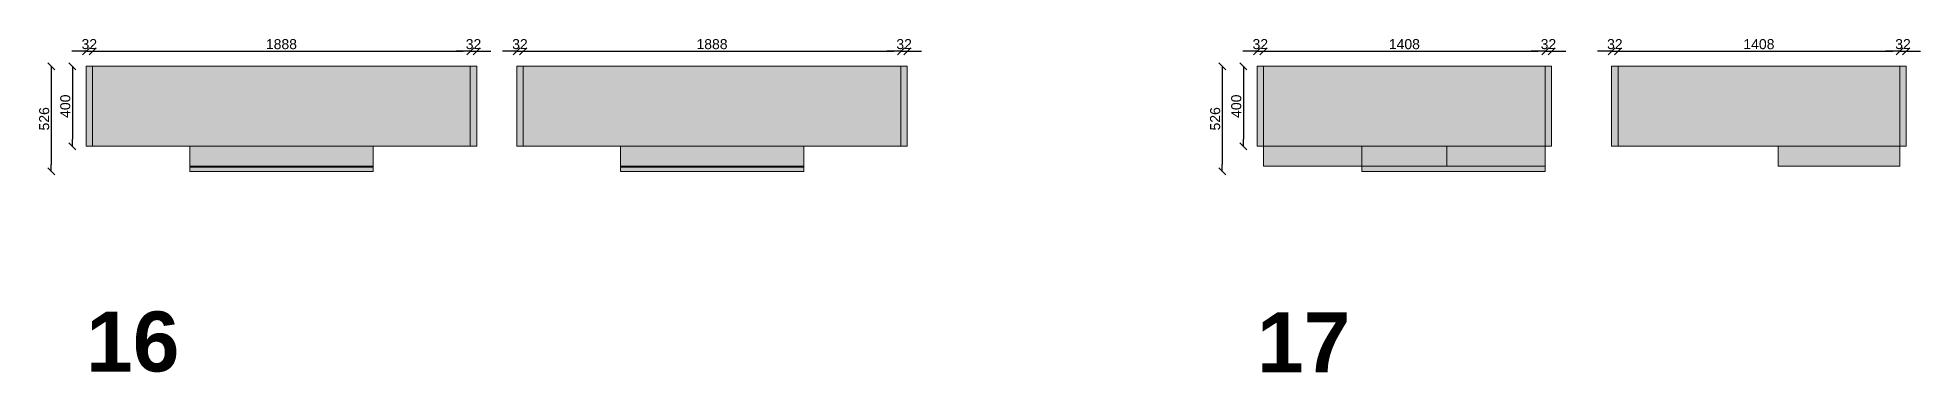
# Model space of a CAD drawing. Header units: inches. Extents: x -2150 to 187520, y -61540 to -22885.
# Drawn here: x 19005 to 28414, y -50760 to -49087 of the extents above; entities that cross this region are included whole.
import ezdxf

# ---------------------------------------------------------------- set-up
doc = ezdxf.new("R2010")
doc.units = ezdxf.units.IN
doc.header["$MEASUREMENT"] = 0
doc.layers.add('Linee arredi', color=3, linetype='Continuous', lineweight=20)
doc.layers.add('Retino arredi', color=7, linetype='Continuous', lineweight=0)
doc.layers.add('Quote', color=5, linetype='Continuous')
doc.styles.add('Arial', font='Arial.ttf')
doc.styles.add('Arial (bold)', font='Arial Bold.ttf')
doc.dimstyles.new('M&C_quote arredo', dxfattribs={"dimtxt": 50, "dimasz": 35.34668, "dimexe": 0, "dimexo": 0, "dimgap": 10, "dimtad": 1, "dimdec": 0, "dimtxsty": 'Arial', "dimblk": 'VW_SLASH', "dimcen": 0, "dimse1": 1, "dimse2": 1, "dimazin": 0, "dimtfac": 1, "dimtdec": 0, "dimtix": 1, "dimtmove": 0, "dimatfit": 0, "dimldrblk": 'VW_SLASH', "dimfxl": 0, "dimfxlon": 1, "dimfrac": 2, "dimtolj": 1, "dimarcsym": 0})

msp = doc.modelspace()

# ---------------------------------------------------------------- texts
at = {"layer": 'Linee arredi', "transparency": 33554687, "char_height": 300, "attachment_point": 7, "line_spacing_factor": 1.006858, "style": 'Arial (bold)'}
for s, insert in [('16', (19247.1, -50760.2)), ('17', (25099.2, -50760.2))]:
    msp.add_mtext_dynamic_manual_height_columns(s, width=1350.149, gutter_width=12.5, heights=[0], dxfattribs=dict(at, insert=insert))

# ---------------------------------------------------------------- blocks, each defined once
blk = doc.blocks.new('VW_SLASH')
at = {"color": 0, "linetype": 'ByBlock', "lineweight": -2, "transparency": 16777216}
blk.add_line((0, 0), (-1, 0), dxfattribs=at)
at = {"color": 0, "linetype": 'Continuous', "lineweight": -2, "transparency": 16777216, "flags": 128}
blk.add_lwpolyline([(0.5, 0.5), (-0.5, -0.5)], dxfattribs=at)
blk = doc.blocks.new('*D101')
at = {"layer": 'Defpoints', "color": 0, "transparency": 16777216}
for p in [(19247.1, -49229.4), (19178.6, -49629.4), (19247.1, -49629.4)]:
    blk.add_point(p, dxfattribs=at)
at = {"layer": 'Quote', "color": 0, "lineweight": -2, "transparency": 16777216}
blk.add_line((19178.6, -49264.8), (19178.6, -49594.1), dxfattribs=at)
at = {"layer": 'Quote', "color": 0, "lineweight": -2, "transparency": 16777216, "xscale": 35.3466796875, "yscale": 35.3466796875, "zscale": 35.3466796875}
for p, rotation in [((19178.6, -49229.4), 90), ((19178.6, -49629.4), 270)]:
    blk.add_blockref('VW_SLASH', p, dxfattribs=dict(at, rotation=rotation))
at = {"layer": 'Quote', "color": 0, "transparency": 16777216, "insert": (19143.1, -49429.4), "char_height": 50, "attachment_point": 5, "rotation": 90, "style": 'Arial'}
blk.add_mtext('\\A1;400', dxfattribs=at)
blk = doc.blocks.new('*D102')
at = {"layer": 'Defpoints', "color": 0, "transparency": 16777216}
for p in [(19247.1, -49229.4), (19073.1, -49755.4), (19765.1, -49755.4)]:
    blk.add_point(p, dxfattribs=at)
at = {"layer": 'Quote', "color": 0, "lineweight": -2, "transparency": 16777216}
blk.add_line((19073.1, -49264.8), (19073.1, -49720.1), dxfattribs=at)
at = {"layer": 'Quote', "color": 0, "lineweight": -2, "transparency": 16777216, "xscale": 35.3466796875, "yscale": 35.3466796875, "zscale": 35.3466796875}
for p, rotation in [((19073.1, -49229.4), 90), ((19073.1, -49755.4), 270)]:
    blk.add_blockref('VW_SLASH', p, dxfattribs=dict(at, rotation=rotation))
at = {"layer": 'Quote', "color": 0, "transparency": 16777216, "insert": (19037.6, -49492.4), "char_height": 50, "attachment_point": 5, "rotation": 90, "style": 'Arial'}
blk.add_mtext('\\A1;526', dxfattribs=at)
blk = doc.blocks.new('*D103')
at = {"layer": 'Defpoints', "color": 0, "transparency": 16777216}
for p in [(19279.1, -49154.9), (19247.1, -49229.4), (19279.1, -49229.4)]:
    blk.add_point(p, dxfattribs=at)
at = {"layer": 'Quote', "color": 0, "lineweight": -2, "transparency": 16777216}
for p, q in [((19211.7, -49154.9), (19176.4, -49154.9)), ((19247.1, -49154.9), (19279.1, -49154.9)), ((19314.4, -49154.9), (19349.8, -49154.9))]:
    blk.add_line(p, q, dxfattribs=at)
at = {"layer": 'Quote', "color": 0, "lineweight": -2, "transparency": 16777216, "xscale": 35.3466796875, "yscale": 35.3466796875, "zscale": 35.3466796875}
blk.add_blockref('VW_SLASH', (19247.1, -49154.9), dxfattribs=at)
at = {"layer": 'Quote', "color": 0, "lineweight": -2, "transparency": 16777216, "xscale": 35.3466796875, "yscale": 35.3466796875, "zscale": 35.3466796875, "rotation": 180}
blk.add_blockref('VW_SLASH', (19279.1, -49154.9), dxfattribs=at)
at = {"layer": 'Quote', "color": 0, "transparency": 16777216, "insert": (19263.1, -49119.3), "char_height": 50, "attachment_point": 5, "style": 'Arial'}
blk.add_mtext('\\A1;32', dxfattribs=at)
blk = doc.blocks.new('*D104')
at = {"layer": 'Defpoints', "color": 0, "transparency": 16777216}
for p in [(21167.1, -49154.9), (19279.1, -49229.4), (21167.1, -49229.4)]:
    blk.add_point(p, dxfattribs=at)
at = {"layer": 'Quote', "color": 0, "lineweight": -2, "transparency": 16777216}
blk.add_line((19314.4, -49154.9), (21131.7, -49154.9), dxfattribs=at)
at = {"layer": 'Quote', "color": 0, "lineweight": -2, "transparency": 16777216, "xscale": 35.3466796875, "yscale": 35.3466796875, "zscale": 35.3466796875, "rotation": 180}
blk.add_blockref('VW_SLASH', (19279.1, -49154.9), dxfattribs=at)
at = {"layer": 'Quote', "color": 0, "lineweight": -2, "transparency": 16777216, "xscale": 35.3466796875, "yscale": 35.3466796875, "zscale": 35.3466796875}
blk.add_blockref('VW_SLASH', (21167.1, -49154.9), dxfattribs=at)
at = {"layer": 'Quote', "color": 0, "transparency": 16777216, "insert": (20223.1, -49119.4), "char_height": 50, "attachment_point": 5, "style": 'Arial'}
blk.add_mtext('\\A1;1888', dxfattribs=at)
blk = doc.blocks.new('*D111')
at = {"layer": 'Defpoints', "color": 0, "transparency": 16777216}
for p in [(21199.1, -49154.9), (21167.1, -49229.4), (21199.1, -49229.4)]:
    blk.add_point(p, dxfattribs=at)
at = {"layer": 'Quote', "color": 0, "lineweight": -2, "transparency": 16777216}
for p, q in [((21131.7, -49154.9), (21096.4, -49154.9)), ((21167.1, -49154.9), (21199.1, -49154.9)), ((21234.4, -49154.9), (21269.8, -49154.9))]:
    blk.add_line(p, q, dxfattribs=at)
at = {"layer": 'Quote', "color": 0, "lineweight": -2, "transparency": 16777216, "xscale": 35.3466796875, "yscale": 35.3466796875, "zscale": 35.3466796875}
blk.add_blockref('VW_SLASH', (21167.1, -49154.9), dxfattribs=at)
at = {"layer": 'Quote', "color": 0, "lineweight": -2, "transparency": 16777216, "xscale": 35.3466796875, "yscale": 35.3466796875, "zscale": 35.3466796875, "rotation": 180}
blk.add_blockref('VW_SLASH', (21199.1, -49154.9), dxfattribs=at)
at = {"layer": 'Quote', "color": 0, "transparency": 16777216, "insert": (21183.1, -49119.3), "char_height": 50, "attachment_point": 5, "style": 'Arial'}
blk.add_mtext('\\A1;32', dxfattribs=at)
blk = doc.blocks.new('*D108')
at = {"layer": 'Defpoints', "color": 0, "transparency": 16777216}
for p in [(21431.1, -49154.9), (21399.1, -49229.4), (21431.1, -49229.4)]:
    blk.add_point(p, dxfattribs=at)
at = {"layer": 'Quote', "color": 0, "lineweight": -2, "transparency": 16777216}
for p, q in [((21363.7, -49154.9), (21328.4, -49154.9)), ((21399.1, -49154.9), (21431.1, -49154.9)), ((21466.4, -49154.9), (21501.8, -49154.9))]:
    blk.add_line(p, q, dxfattribs=at)
at = {"layer": 'Quote', "color": 0, "lineweight": -2, "transparency": 16777216, "xscale": 35.3466796875, "yscale": 35.3466796875, "zscale": 35.3466796875}
blk.add_blockref('VW_SLASH', (21399.1, -49154.9), dxfattribs=at)
at = {"layer": 'Quote', "color": 0, "lineweight": -2, "transparency": 16777216, "xscale": 35.3466796875, "yscale": 35.3466796875, "zscale": 35.3466796875, "rotation": 180}
blk.add_blockref('VW_SLASH', (21431.1, -49154.9), dxfattribs=at)
at = {"layer": 'Quote', "color": 0, "transparency": 16777216, "insert": (21415.1, -49119.3), "char_height": 50, "attachment_point": 5, "style": 'Arial'}
blk.add_mtext('\\A1;32', dxfattribs=at)
blk = doc.blocks.new('*D109')
at = {"layer": 'Defpoints', "color": 0, "transparency": 16777216}
for p in [(23319.1, -49154.9), (21431.1, -49229.4), (23319.1, -49229.4)]:
    blk.add_point(p, dxfattribs=at)
at = {"layer": 'Quote', "color": 0, "lineweight": -2, "transparency": 16777216}
blk.add_line((21466.4, -49154.9), (23283.7, -49154.9), dxfattribs=at)
at = {"layer": 'Quote', "color": 0, "lineweight": -2, "transparency": 16777216, "xscale": 35.3466796875, "yscale": 35.3466796875, "zscale": 35.3466796875, "rotation": 180}
blk.add_blockref('VW_SLASH', (21431.1, -49154.9), dxfattribs=at)
at = {"layer": 'Quote', "color": 0, "lineweight": -2, "transparency": 16777216, "xscale": 35.3466796875, "yscale": 35.3466796875, "zscale": 35.3466796875}
blk.add_blockref('VW_SLASH', (23319.1, -49154.9), dxfattribs=at)
at = {"layer": 'Quote', "color": 0, "transparency": 16777216, "insert": (22375.1, -49119.4), "char_height": 50, "attachment_point": 5, "style": 'Arial'}
blk.add_mtext('\\A1;1888', dxfattribs=at)
blk = doc.blocks.new('*D110')
at = {"layer": 'Defpoints', "color": 0, "transparency": 16777216}
for p in [(23351.1, -49154.9), (23319.1, -49229.4), (23351.1, -49229.4)]:
    blk.add_point(p, dxfattribs=at)
at = {"layer": 'Quote', "color": 0, "lineweight": -2, "transparency": 16777216}
for p, q in [((23283.7, -49154.9), (23248.4, -49154.9)), ((23319.1, -49154.9), (23351.1, -49154.9)), ((23386.4, -49154.9), (23421.8, -49154.9))]:
    blk.add_line(p, q, dxfattribs=at)
at = {"layer": 'Quote', "color": 0, "lineweight": -2, "transparency": 16777216, "xscale": 35.3466796875, "yscale": 35.3466796875, "zscale": 35.3466796875}
blk.add_blockref('VW_SLASH', (23319.1, -49154.9), dxfattribs=at)
at = {"layer": 'Quote', "color": 0, "lineweight": -2, "transparency": 16777216, "xscale": 35.3466796875, "yscale": 35.3466796875, "zscale": 35.3466796875, "rotation": 180}
blk.add_blockref('VW_SLASH', (23351.1, -49154.9), dxfattribs=at)
at = {"layer": 'Quote', "color": 0, "transparency": 16777216, "insert": (23335.1, -49119.3), "char_height": 50, "attachment_point": 5, "style": 'Arial'}
blk.add_mtext('\\A1;32', dxfattribs=at)
blk = doc.blocks.new('*D114')
at = {"layer": 'Defpoints', "color": 0, "transparency": 16777216}
for p in [(25099.2, -49229.4), (25030.7, -49629.4), (25099.2, -49629.4)]:
    blk.add_point(p, dxfattribs=at)
at = {"layer": 'Quote', "color": 0, "lineweight": -2, "transparency": 16777216}
blk.add_line((25030.7, -49264.8), (25030.7, -49594.1), dxfattribs=at)
at = {"layer": 'Quote', "color": 0, "lineweight": -2, "transparency": 16777216, "xscale": 35.3466796875, "yscale": 35.3466796875, "zscale": 35.3466796875}
for p, rotation in [((25030.7, -49229.4), 90), ((25030.7, -49629.4), 270)]:
    blk.add_blockref('VW_SLASH', p, dxfattribs=dict(at, rotation=rotation))
at = {"layer": 'Quote', "color": 0, "transparency": 16777216, "insert": (24995.2, -49429.4), "char_height": 50, "attachment_point": 5, "rotation": 90, "style": 'Arial'}
blk.add_mtext('\\A1;400', dxfattribs=at)
blk = doc.blocks.new('*D115')
at = {"layer": 'Defpoints', "color": 0, "transparency": 16777216}
for p in [(25099.2, -49229.4), (24925.3, -49755.4), (25623.2, -49755.4)]:
    blk.add_point(p, dxfattribs=at)
at = {"layer": 'Quote', "color": 0, "lineweight": -2, "transparency": 16777216}
blk.add_line((24925.3, -49264.8), (24925.3, -49720.1), dxfattribs=at)
at = {"layer": 'Quote', "color": 0, "lineweight": -2, "transparency": 16777216, "xscale": 35.3466796875, "yscale": 35.3466796875, "zscale": 35.3466796875}
for p, rotation in [((24925.3, -49229.4), 90), ((24925.3, -49755.4), 270)]:
    blk.add_blockref('VW_SLASH', p, dxfattribs=dict(at, rotation=rotation))
at = {"layer": 'Quote', "color": 0, "transparency": 16777216, "insert": (24889.8, -49492.4), "char_height": 50, "attachment_point": 5, "rotation": 90, "style": 'Arial'}
blk.add_mtext('\\A1;526', dxfattribs=at)
blk = doc.blocks.new('*D116')
at = {"layer": 'Defpoints', "color": 0, "transparency": 16777216}
for p in [(25131.2, -49154.9), (25099.2, -49229.4), (25131.2, -49229.4)]:
    blk.add_point(p, dxfattribs=at)
at = {"layer": 'Quote', "color": 0, "lineweight": -2, "transparency": 16777216}
for p, q in [((25063.9, -49154.9), (25028.5, -49154.9)), ((25099.2, -49154.9), (25131.2, -49154.9)), ((25166.6, -49154.9), (25201.9, -49154.9))]:
    blk.add_line(p, q, dxfattribs=at)
at = {"layer": 'Quote', "color": 0, "lineweight": -2, "transparency": 16777216, "xscale": 35.3466796875, "yscale": 35.3466796875, "zscale": 35.3466796875}
blk.add_blockref('VW_SLASH', (25099.2, -49154.9), dxfattribs=at)
at = {"layer": 'Quote', "color": 0, "lineweight": -2, "transparency": 16777216, "xscale": 35.3466796875, "yscale": 35.3466796875, "zscale": 35.3466796875, "rotation": 180}
blk.add_blockref('VW_SLASH', (25131.2, -49154.9), dxfattribs=at)
at = {"layer": 'Quote', "color": 0, "transparency": 16777216, "insert": (25115.2, -49119.3), "char_height": 50, "attachment_point": 5, "style": 'Arial'}
blk.add_mtext('\\A1;32', dxfattribs=at)
blk = doc.blocks.new('*D117')
at = {"layer": 'Defpoints', "color": 0, "transparency": 16777216}
for p in [(26539.2, -49154.9), (25131.2, -49229.4), (26539.2, -49229.4)]:
    blk.add_point(p, dxfattribs=at)
at = {"layer": 'Quote', "color": 0, "lineweight": -2, "transparency": 16777216}
blk.add_line((25166.6, -49154.9), (26503.9, -49154.9), dxfattribs=at)
at = {"layer": 'Quote', "color": 0, "lineweight": -2, "transparency": 16777216, "xscale": 35.3466796875, "yscale": 35.3466796875, "zscale": 35.3466796875, "rotation": 180}
blk.add_blockref('VW_SLASH', (25131.2, -49154.9), dxfattribs=at)
at = {"layer": 'Quote', "color": 0, "lineweight": -2, "transparency": 16777216, "xscale": 35.3466796875, "yscale": 35.3466796875, "zscale": 35.3466796875}
blk.add_blockref('VW_SLASH', (26539.2, -49154.9), dxfattribs=at)
at = {"layer": 'Quote', "color": 0, "transparency": 16777216, "insert": (25835.2, -49119.4), "char_height": 50, "attachment_point": 5, "style": 'Arial'}
blk.add_mtext('\\A1;1408', dxfattribs=at)
blk = doc.blocks.new('*D118')
at = {"layer": 'Defpoints', "color": 0, "transparency": 16777216}
for p in [(26903.2, -49154.9), (26871.2, -49229.4), (26903.2, -49229.4)]:
    blk.add_point(p, dxfattribs=at)
at = {"layer": 'Quote', "color": 0, "lineweight": -2, "transparency": 16777216}
for p, q in [((26835.9, -49154.9), (26800.5, -49154.9)), ((26871.2, -49154.9), (26903.2, -49154.9)), ((26938.6, -49154.9), (26973.9, -49154.9))]:
    blk.add_line(p, q, dxfattribs=at)
at = {"layer": 'Quote', "color": 0, "lineweight": -2, "transparency": 16777216, "xscale": 35.3466796875, "yscale": 35.3466796875, "zscale": 35.3466796875}
blk.add_blockref('VW_SLASH', (26871.2, -49154.9), dxfattribs=at)
at = {"layer": 'Quote', "color": 0, "lineweight": -2, "transparency": 16777216, "xscale": 35.3466796875, "yscale": 35.3466796875, "zscale": 35.3466796875, "rotation": 180}
blk.add_blockref('VW_SLASH', (26903.2, -49154.9), dxfattribs=at)
at = {"layer": 'Quote', "color": 0, "transparency": 16777216, "insert": (26887.2, -49119.3), "char_height": 50, "attachment_point": 5, "style": 'Arial'}
blk.add_mtext('\\A1;32', dxfattribs=at)
blk = doc.blocks.new('*D119')
at = {"layer": 'Defpoints', "color": 0, "transparency": 16777216}
for p in [(26571.2, -49154.9), (26539.2, -49229.4), (26571.2, -49229.4)]:
    blk.add_point(p, dxfattribs=at)
at = {"layer": 'Quote', "color": 0, "lineweight": -2, "transparency": 16777216}
for p, q in [((26503.9, -49154.9), (26468.5, -49154.9)), ((26539.2, -49154.9), (26571.2, -49154.9)), ((26606.6, -49154.9), (26641.9, -49154.9))]:
    blk.add_line(p, q, dxfattribs=at)
at = {"layer": 'Quote', "color": 0, "lineweight": -2, "transparency": 16777216, "xscale": 35.3466796875, "yscale": 35.3466796875, "zscale": 35.3466796875}
blk.add_blockref('VW_SLASH', (26539.2, -49154.9), dxfattribs=at)
at = {"layer": 'Quote', "color": 0, "lineweight": -2, "transparency": 16777216, "xscale": 35.3466796875, "yscale": 35.3466796875, "zscale": 35.3466796875, "rotation": 180}
blk.add_blockref('VW_SLASH', (26571.2, -49154.9), dxfattribs=at)
at = {"layer": 'Quote', "color": 0, "transparency": 16777216, "insert": (26555.2, -49119.3), "char_height": 50, "attachment_point": 5, "style": 'Arial'}
blk.add_mtext('\\A1;32', dxfattribs=at)
blk = doc.blocks.new('*D120')
at = {"layer": 'Defpoints', "color": 0, "transparency": 16777216}
for p in [(28311.2, -49154.9), (26903.2, -49229.4), (28311.2, -49229.4)]:
    blk.add_point(p, dxfattribs=at)
at = {"layer": 'Quote', "color": 0, "lineweight": -2, "transparency": 16777216}
blk.add_line((26938.6, -49154.9), (28275.9, -49154.9), dxfattribs=at)
at = {"layer": 'Quote', "color": 0, "lineweight": -2, "transparency": 16777216, "xscale": 35.3466796875, "yscale": 35.3466796875, "zscale": 35.3466796875, "rotation": 180}
blk.add_blockref('VW_SLASH', (26903.2, -49154.9), dxfattribs=at)
at = {"layer": 'Quote', "color": 0, "lineweight": -2, "transparency": 16777216, "xscale": 35.3466796875, "yscale": 35.3466796875, "zscale": 35.3466796875}
blk.add_blockref('VW_SLASH', (28311.2, -49154.9), dxfattribs=at)
at = {"layer": 'Quote', "color": 0, "transparency": 16777216, "insert": (27607.2, -49119.4), "char_height": 50, "attachment_point": 5, "style": 'Arial'}
blk.add_mtext('\\A1;1408', dxfattribs=at)
blk = doc.blocks.new('*D121')
at = {"layer": 'Defpoints', "color": 0, "transparency": 16777216}
for p in [(28343.2, -49154.9), (28311.2, -49229.4), (28343.2, -49229.4)]:
    blk.add_point(p, dxfattribs=at)
at = {"layer": 'Quote', "color": 0, "lineweight": -2, "transparency": 16777216}
for p, q in [((28275.9, -49154.9), (28240.5, -49154.9)), ((28311.2, -49154.9), (28343.2, -49154.9)), ((28378.6, -49154.9), (28413.9, -49154.9))]:
    blk.add_line(p, q, dxfattribs=at)
at = {"layer": 'Quote', "color": 0, "lineweight": -2, "transparency": 16777216, "xscale": 35.3466796875, "yscale": 35.3466796875, "zscale": 35.3466796875}
blk.add_blockref('VW_SLASH', (28311.2, -49154.9), dxfattribs=at)
at = {"layer": 'Quote', "color": 0, "lineweight": -2, "transparency": 16777216, "xscale": 35.3466796875, "yscale": 35.3466796875, "zscale": 35.3466796875, "rotation": 180}
blk.add_blockref('VW_SLASH', (28343.2, -49154.9), dxfattribs=at)
at = {"layer": 'Quote', "color": 0, "transparency": 16777216, "insert": (28327.2, -49119.3), "char_height": 50, "attachment_point": 5, "style": 'Arial'}
blk.add_mtext('\\A1;32', dxfattribs=at)

# ---------------------------------------------------------------- dimensions: what is measured, and where the dimension line sits
at = {"layer": 'Quote', "color": 7}
for base, p1, p2, picture, middle in [((19279.1, -49154.9), (19247.1, -49229.4), (19279.1, -49229.4), '*D103', (19263.1, -49119.3)), ((21167.1, -49154.9), (19279.1, -49229.4), (21167.1, -49229.4), '*D104', (20223.1, -49119.4)), ((21199.1, -49154.9), (21167.1, -49229.4), (21199.1, -49229.4), '*D111', (21183.1, -49119.3)), ((21431.1, -49154.9), (21399.1, -49229.4), (21431.1, -49229.4), '*D108', (21415.1, -49119.3)), ((23319.1, -49154.9), (21431.1, -49229.4), (23319.1, -49229.4), '*D109', (22375.1, -49119.4)), ((23351.1, -49154.9), (23319.1, -49229.4), (23351.1, -49229.4), '*D110', (23335.1, -49119.3)), ((25131.2, -49154.9), (25099.2, -49229.4), (25131.2, -49229.4), '*D116', (25115.2, -49119.3)), ((26539.2, -49154.9), (25131.2, -49229.4), (26539.2, -49229.4), '*D117', (25835.2, -49119.4)), ((26571.2, -49154.9), (26539.2, -49229.4), (26571.2, -49229.4), '*D119', (26555.2, -49119.3)), ((26903.2, -49154.9), (26871.2, -49229.4), (26903.2, -49229.4), '*D118', (26887.2, -49119.3)), ((28311.2, -49154.9), (26903.2, -49229.4), (28311.2, -49229.4), '*D120', (27607.2, -49119.4)), ((28343.2, -49154.9), (28311.2, -49229.4), (28343.2, -49229.4), '*D121', (28327.2, -49119.3))]:
    dim = msp.add_linear_dim(base=base, p1=p1, p2=p2, dimstyle='M&C_quote arredo', override={"dimpost": '<>', "dimtmove": 1}, dxfattribs=at)
    dim.commit()
    dim.dimension.update_dxf_attribs({"geometry": picture, "text_midpoint": middle})
for base, p1, p2, picture, middle in [((19073.1, -49755.4), (19247.1, -49229.4), (19765.1, -49755.4), '*D102', (19037.6, -49492.4)), ((19178.6, -49629.4), (19247.1, -49229.4), (19247.1, -49629.4), '*D101', (19143.1, -49429.4)), ((24925.3, -49755.4), (25099.2, -49229.4), (25623.2, -49755.4), '*D115', (24889.8, -49492.4)), ((25030.7, -49629.4), (25099.2, -49229.4), (25099.2, -49629.4), '*D114', (24995.2, -49429.4))]:
    dim = msp.add_linear_dim(base=base, p1=p1, p2=p2, angle=90, dimstyle='M&C_quote arredo', override={"dimpost": '<>', "dimtmove": 1}, dxfattribs=at)
    dim.commit()
    dim.dimension.update_dxf_attribs({"geometry": picture, "text_midpoint": middle})

# ---------------------------------------------------------------- hatches: boundary and pattern name
at = {"layer": 'Retino arredi'}
h = msp.add_hatch(color=256, dxfattribs=at)
h.dxf.hatch_style = 1
h.paths.add_polyline_path([(21399.1, -49229.4), (23351.1, -49229.4), (23351.1, -49629.4), (21399.1, -49629.4)])
h.paths.add_polyline_path([(19247.1, -49229.4), (21199.1, -49229.4), (21199.1, -49629.4), (19247.1, -49629.4)])
h = msp.add_hatch(color=256, dxfattribs=at)
h.dxf.hatch_style = 1
h.paths.add_polyline_path([(26871.2, -49629.4), (28343.2, -49629.4), (28343.2, -49229.4), (26871.2, -49229.4)])
h.paths.add_polyline_path([(25099.2, -49229.4), (26571.2, -49229.4), (26571.2, -49629.4), (25099.2, -49629.4)])
h = msp.add_hatch(color=253, dxfattribs=at)
h.dxf.hatch_style = 1
h.paths.add_polyline_path([(22833.1, -49629.4), (21917.1, -49629.4), (21917.1, -49755.4), (22833.1, -49755.4)])
h.paths.add_polyline_path([(20681.1, -49629.4), (19765.1, -49629.4), (19765.1, -49755.4), (20681.1, -49755.4)])
h = msp.add_hatch(color=253, dxfattribs=at)
h.dxf.hatch_style = 1
h.paths.add_polyline_path([(26539.2, -49629.4), (26539.2, -49755.4), (25623.2, -49755.4), (25623.2, -49729.4), (25131.2, -49729.4), (25131.2, -49629.4)])
h.paths.add_polyline_path([(27703.2, -49729.4), (28311.2, -49729.4), (28311.2, -49629.4), (27703.2, -49629.4)])

# ---------------------------------------------------------------- linework, layer by layer
at = {"layer": 'Linee arredi'}
for p, q in [((19279.1, -49629.4), (19279.1, -49229.4)), ((21167.1, -49229.4), (21167.1, -49629.4)), ((21431.1, -49629.4), (21431.1, -49229.4)), ((23319.1, -49229.4), (23319.1, -49629.4)), ((25131.2, -49629.4), (25131.2, -49229.4)), ((26539.2, -49629.4), (26539.2, -49229.4)), ((26903.2, -49629.4), (26903.2, -49229.4)), ((28311.2, -49629.4), (28311.2, -49229.4)), ((20681.1, -49729.4), (19765.1, -49729.4)), ((20681.1, -49733.4), (19765.1, -49733.4)), ((22833.1, -49729.4), (21917.1, -49729.4)), ((22833.1, -49733.4), (21917.1, -49733.4))]:
    msp.add_line(p, q, dxfattribs=at)
for points in [[(19247.1, -49229.4), (21199.1, -49229.4), (21199.1, -49629.4), (19247.1, -49629.4)], [(21399.1, -49229.4), (23351.1, -49229.4), (23351.1, -49629.4), (21399.1, -49629.4)], [(25099.2, -49229.4), (26571.2, -49229.4), (26571.2, -49629.4), (25099.2, -49629.4)], [(26871.2, -49629.4), (28343.2, -49629.4), (28343.2, -49229.4), (26871.2, -49229.4)], [(20681.1, -49629.4), (19765.1, -49629.4), (19765.1, -49755.4), (20681.1, -49755.4)], [(22833.1, -49629.4), (21917.1, -49629.4), (21917.1, -49755.4), (22833.1, -49755.4)], [(25623.2, -49729.4), (25131.2, -49729.4), (25131.2, -49629.4), (25623.2, -49629.4)], [(26539.2, -49629.4), (26539.2, -49755.4), (25623.2, -49755.4), (25623.2, -49729.4), (25131.2, -49729.4), (25131.2, -49629.4)], [(26539.2, -49755.4), (25623.2, -49755.4), (25623.2, -49629.4), (26539.2, -49629.4)], [(27703.2, -49729.4), (28311.2, -49729.4), (28311.2, -49629.4), (27703.2, -49629.4)]]:
    msp.add_lwpolyline(points, close=True, dxfattribs=at)
for points in [[(26047.2, -49729.4), (26047.2, -49629.4)], [(25623.2, -49729.4), (26539.2, -49729.4)]]:
    msp.add_lwpolyline(points, dxfattribs=at)

msp.set_redraw_order([(e.dxf.handle, doc.entitydb.next_handle()) for e in msp.query("TEXT MTEXT ATTDEF DIMENSION ARC_DIMENSION")])  # texts and dimensions are drawn at this point

doc.saveas('drawing.dxf')
